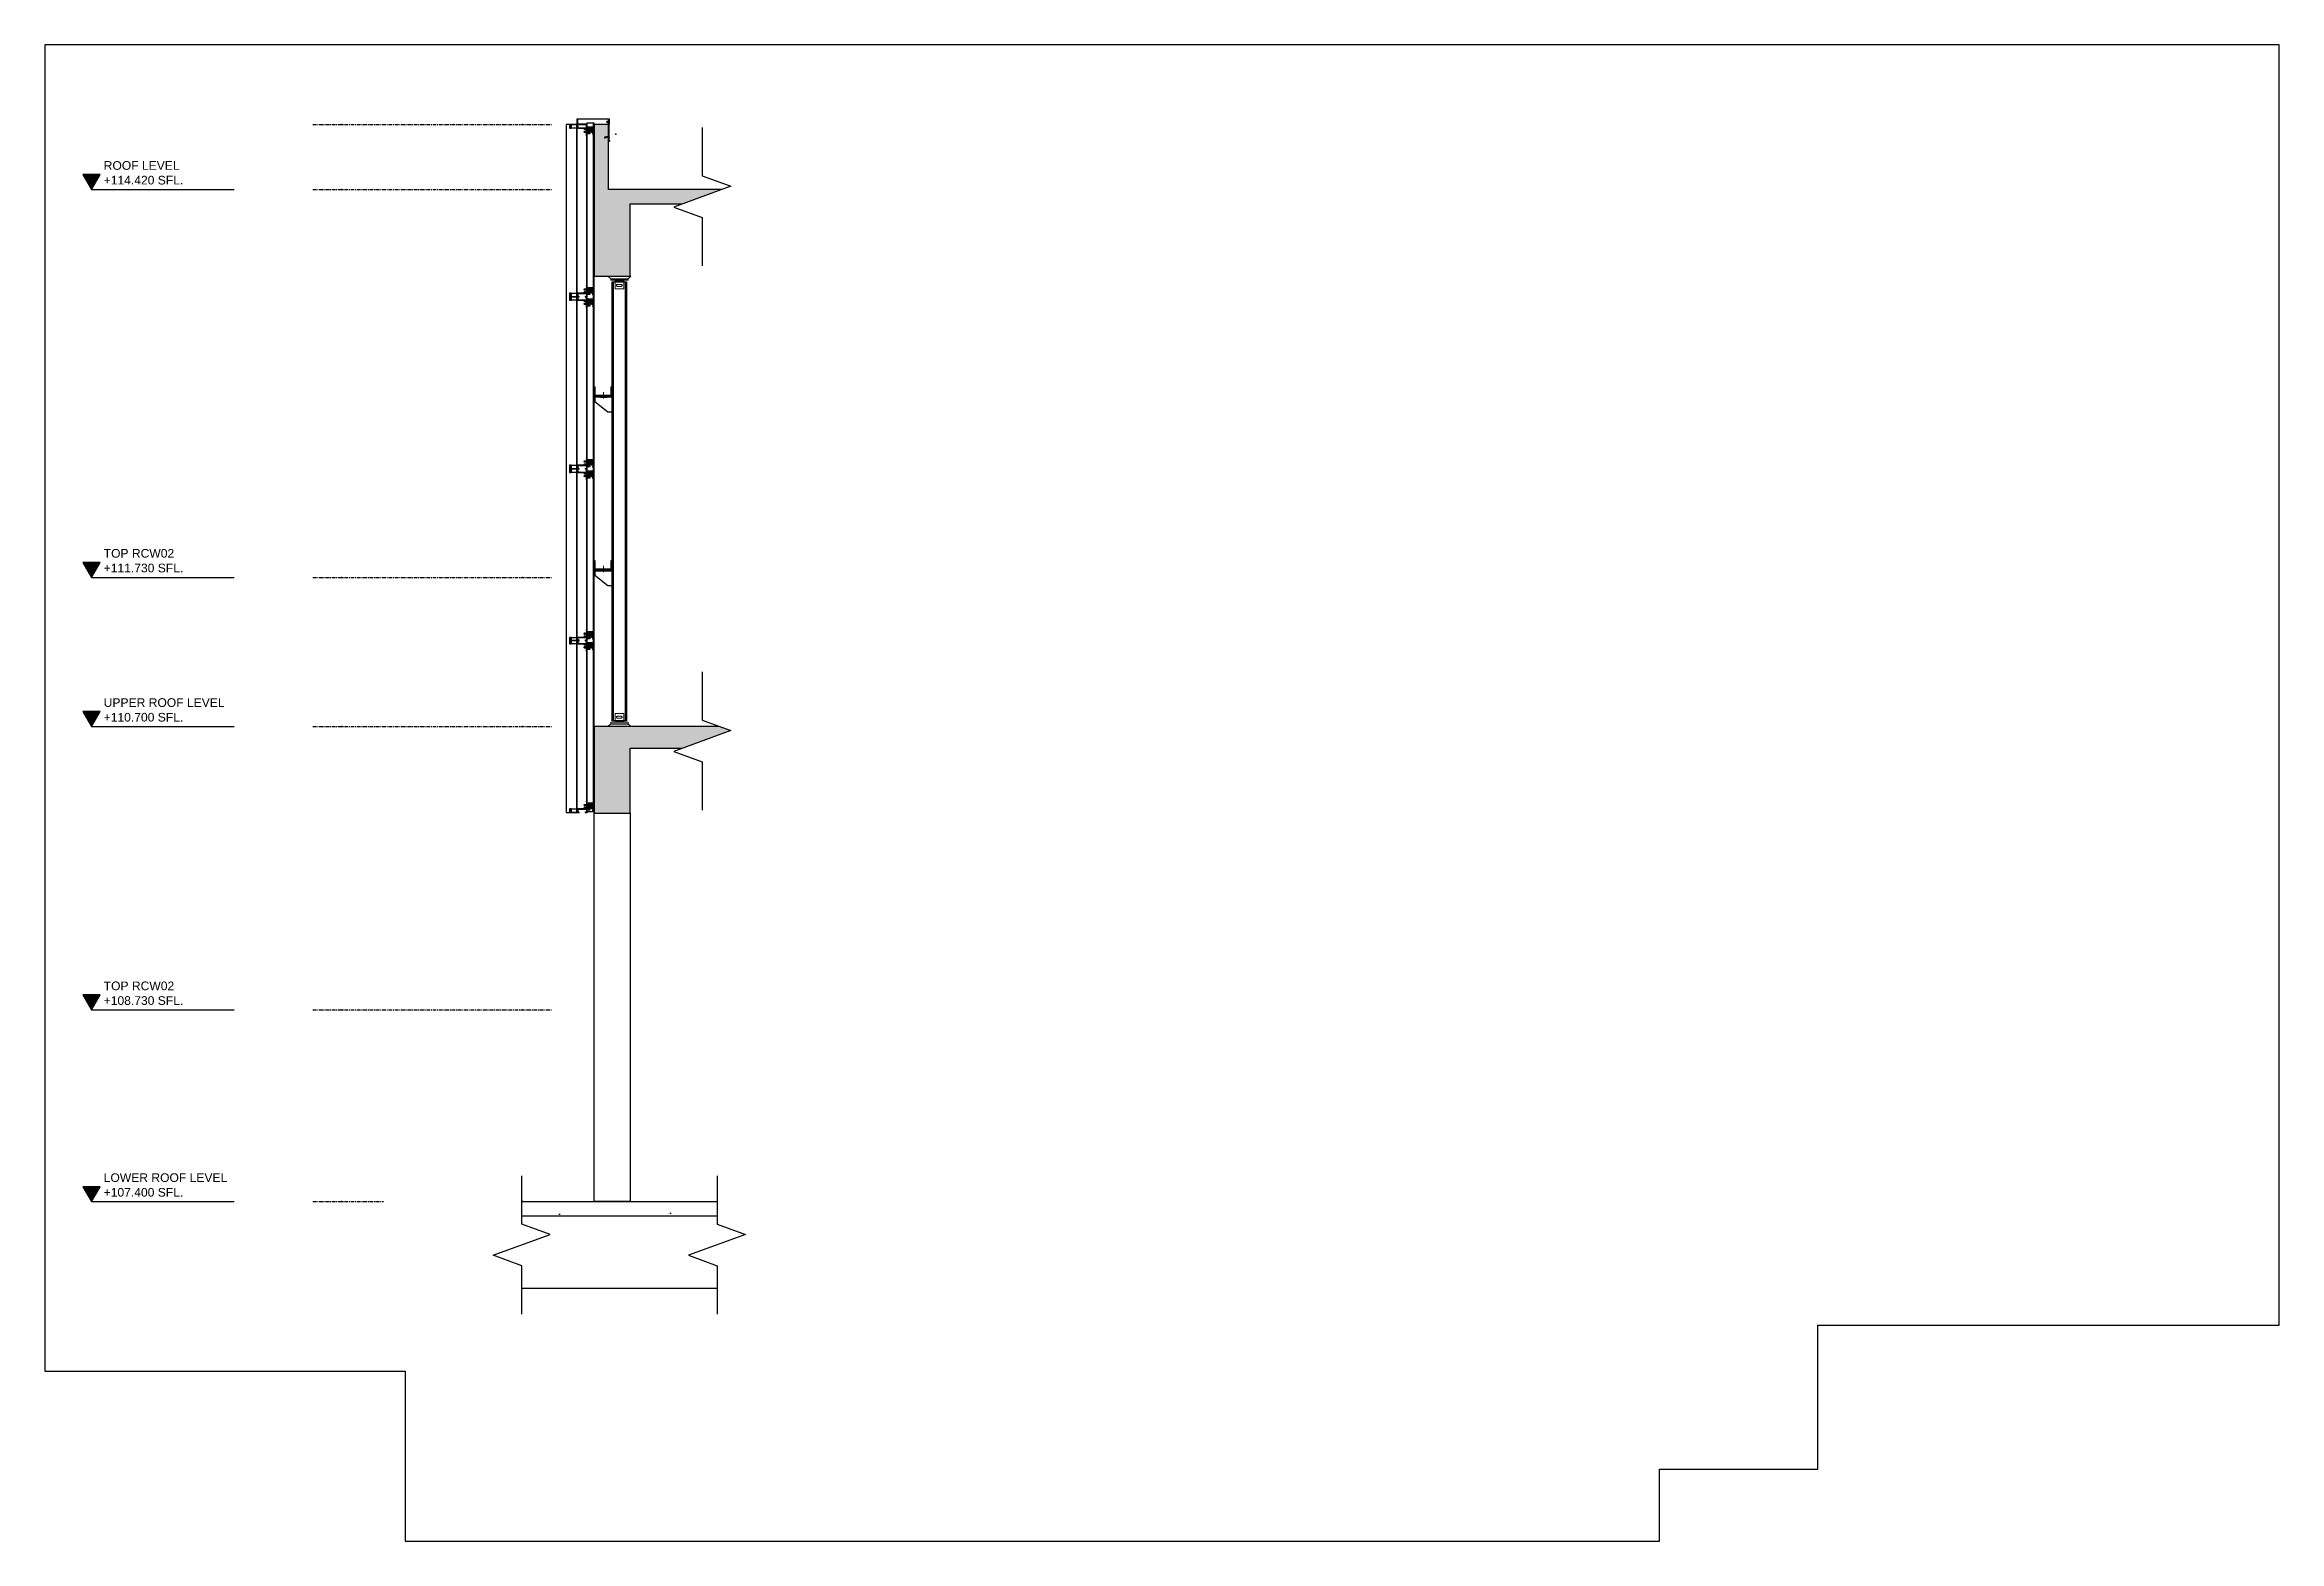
# Model space of a CAD drawing. Header units: millimetres. Extents: x 652937 to 1670132, y 1473552 to 2851037.
# Drawn here: x 1092645 to 1108145, y 1517115 to 1527495 of the extents above; entities that cross this region are included whole.
import ezdxf

# ---------------------------------------------------------------- set-up
doc = ezdxf.new("R2010")
doc.units = ezdxf.units.MM
doc.set_wipeout_variables(frame=1)
for name, pattern in [('CENTER', [50.8, 31.75, -6.35, 6.35, -6.35]), ('TA_GL_005.00000', [13.75, 5, -1.25, 1.25, -1.25, 5]), ('TA_HL_001.00000', [6.5, 3.55, -2.95]), ('XKITLINE00', [0])]:
    doc.linetypes.add(name, pattern=pattern)
for name, color, linetype in [('000 - 0_SYM_DWG_BREAKER_MAIN_COLOR_1', 7, 'Continuous'), ('000 - 0_SYM_DWG_BREAKER_WIPEOUT_', 7, 'Continuous'), ('000 - 0_SYM_DWG_GRIDLINE_MAIN_COLOR_251', 7, 'Continuous'), ('000 - 0_SYM_DWG_LEVEL_MAIN_COLOR_2', 7, 'Continuous'), ('000 - 0_SYM_DWG_LEVEL_TEXT', 7, 'Continuous'), ('000 - CONCRETE_COL_CUT_COLOR_1', 7, 'Continuous'), ('000 - CONCRETE_COL_CUT_COLOR_5', 7, 'Continuous'), ('000 - CONCRETE_COL_HATCH_', 7, 'Continuous'), ('000 - CONCRETE_COL_MAIN_COLOR_1', 7, 'Continuous'), ('000 - CONCRETE_COL_WIPEOUT_', 7, 'Continuous'), ('000 - EXISTING_COLUMN_MAIN_COLOR_1', 7, 'Continuous'), ('000 - EXISTING_CONCRETE_CUT_COLOR_5', 7, 'Continuous'), ('000 - EXISTING_CONCRETE_MAIN_COLOR_1', 7, 'Continuous'), ('000 - H A T C H', 7, 'Continuous'), ('000 - L I N E 0.1', 7, 'Continuous'), ('000 - STRUCTURE_STEEL_ACCESORIES_MAIN_COLOR_1', 7, 'Continuous'), ('000 - STRUCTURE_STEEL_FASTERN_MAIN_COLOR_2', 7, 'Continuous'), ('000 - STRUCTURE_STEEL_FRAMING_CUT_COLOR_4', 7, 'Continuous'), ('000 - STRUCTURE_STEEL_FRAMING_HATCH_', 7, 'Continuous'), ('000 - STRUCTURE_STEEL_FRAMING_MAIN_COLOR_1', 7, 'Continuous'), ('000 - STRUCTURE_STEEL_FRAMING_MAIN_COLOR_2', 7, 'Continuous'), ('000 - STRUCTURE_STEEL_FRAMING_SUB_COLOR_2', 7, 'Continuous'), ('000 - STRUCTURE_STEEL_FRAMING_WIPEOUT_', 7, 'Continuous'), ('010 - ASPG_ACCESSORIES_MAIN_COLOR_1', 7, 'Continuous'), ('010 - ASPG_ACCESSORIES_MAIN_COLOR_2', 7, 'Continuous'), ('010 - ASPG_ACCESSORIES_SUB_COLOR_2', 7, 'Continuous'), ('010 - ASPG_ACCESSORIES_SUB_COLOR_3', 7, 'Continuous'), ('010 - ASPG_ACCESSORIES_SYMBOL_', 7, 'Continuous'), ('010 - ASPG_ACCESSORIES_WIPEOUT_', 7, 'Continuous'), ('010 - ASPG_EXTR_MAIN_COLOR_2', 7, 'Continuous'), ('010 - ASPG_EXTR_WIPEOUT_', 7, 'Continuous'), ('010 - ASPG_FASTERN_MAIN_COLOR_1', 7, 'Continuous'), ('010 - ASPG_FASTERN_SUB_COLOR_2', 7, 'Continuous'), ('010 - ASPG_FASTERN_WIPEOUT_', 7, 'Continuous'), ('010 - ASPG_FLASHING_CUT_COLOR_3', 7, 'Continuous'), ('010 - ASPG_FLASHING_CUT_COLOR_4', 7, 'Continuous'), ('010 - ASPG_FLASHING_CUT_COLOR_5', 7, 'Continuous'), ('010 - ASPG_FLASHING_HATCH_', 7, 'Continuous'), ('010 - ASPG_FRAMING_CUT_COLOR_4', 7, 'Continuous'), ('010 - ASPG_FRAMING_HATCH_', 7, 'Continuous'), ('010 - ASPG_FRAMING_SUB_COLOR_2', 7, 'Continuous'), ('010 - ASPG_FRAMING_WIPEOUT_', 7, 'Continuous'), ('Center Line', 7, 'CENTER'), ('HATCH', 7, 'Continuous')]:
    doc.layers.add(name, color=color, linetype=linetype)
for name, color, linetype, plot in [('000 - H I D D E N', 7, 'Continuous', False), ('000 - STRUCTURE_STEEL_FRAMING_DEF_SUB', 7, 'Continuous', False), ('010 - ASPG_ACCESSORIES_DEF_SUB', 7, 'Continuous', False)]:
    doc.layers.add(name, color=color, linetype=linetype, plot=plot)
doc.layers.add('Part', color=7, linetype='Continuous', lineweight=0)
doc.layers.add('SCREW', color=7, linetype='Continuous', lineweight=5)
doc.styles.add('Arial_1', font='arial.ttf', dxfattribs={"height": 125})
doc.styles.add('Cetury Gothic', font='swissl.ttf')
doc.styles.add('TA', font='', dxfattribs={"height": 4.5})
doc.styles.get('TA').set_extended_font_data('Cordia New')
pattern_1 = [(45, (2715.48714, 3084.9077), (-0.265165043, 0.265165043), []), (45, (2715.6639, 3084.9077), (-0.265165043, 0.265165043), [])]

# ---------------------------------------------------------------- blocks, each defined once
blk = doc.blocks.new('A$Cd3d16f7f')
at = {"color": 7}
blk.add_lwpolyline([(0, -460), (125, -460), (125, -519), (560, -519), (560, -494), (615, -494), (615, -444), (775, -444), (775, 0), (0, 0), (0, -460)], close=True, dxfattribs=at)
blk = doc.blocks.new('*U9113')
at = {"layer": '000 - 0_SYM_DWG_LEVEL_MAIN_COLOR_2'}
blk.add_hatch(color=7, dxfattribs=at).paths.add_polyline_path([(-146.51, 5.18), (-149.5, 0), (-152.49, 5.18)])
at = {"color": 7}
blk.add_point((0, 0), dxfattribs=at)
at = {"layer": '000 - 0_SYM_DWG_GRIDLINE_MAIN_COLOR_251', "color": 7}
blk.add_lwpolyline([(-149.5, 0), (-109, 0), (-104.5, 0), (-100, 0)], dxfattribs=at)
at = {"layer": '000 - 0_SYM_DWG_LEVEL_MAIN_COLOR_2', "color": 7, "lineweight": 25}
for p, q in [((-146.51, 5.18), (-152.49, 5.18)), ((-152.49, 5.18), (-149.5, 0)), ((-149.5, 0), (-146.51, 5.18))]:
    blk.add_line(p, q, dxfattribs=at)
at = {"layer": '000 - 0_SYM_DWG_LEVEL_TEXT', "color": 7, "style": 'Arial_1'}
for tag, p in [('LV_NAME_2', (-145.29, 6.83)), ('LV_NAME_1', (-145.28, 11.92)), ('LV_NAME_3', (-145.3, 1.74))]:
    blk.add_attdef(tag, p, '', height=3, dxfattribs=at)
blk = doc.blocks.new('*U8156')
at = {"layer": '000 - 0_SYM_DWG_LEVEL_MAIN_COLOR_2'}
blk.add_hatch(color=7, dxfattribs=at).paths.add_polyline_path([(-146.51, 5.18), (-149.5, 0), (-152.49, 5.18)])
at = {"color": 7}
blk.add_point((0, 0), dxfattribs=at)
at = {"layer": '000 - 0_SYM_DWG_GRIDLINE_MAIN_COLOR_251', "color": 7}
blk.add_lwpolyline([(-149.5, 0), (-109, 0), (-104.5, 0), (-100, 0)], dxfattribs=at)
at = {"layer": '000 - 0_SYM_DWG_LEVEL_MAIN_COLOR_2', "color": 7, "lineweight": 25}
for p, q in [((-146.51, 5.18), (-152.49, 5.18)), ((-152.49, 5.18), (-149.5, 0)), ((-149.5, 0), (-146.51, 5.18))]:
    blk.add_line(p, q, dxfattribs=at)
at = {"layer": '000 - 0_SYM_DWG_LEVEL_TEXT', "color": 7, "style": 'Arial_1'}
for tag, p in [('LV_NAME_2', (-145.29, 6.83)), ('LV_NAME_1', (-145.28, 11.92)), ('LV_NAME_3', (-145.3, 1.74))]:
    blk.add_attdef(tag, p, '', height=3, dxfattribs=at)
blk = doc.blocks.new('*U9114')
at = {"layer": '000 - 0_SYM_DWG_LEVEL_MAIN_COLOR_2'}
blk.add_hatch(color=7, dxfattribs=at).paths.add_polyline_path([(-146.51, 5.18), (-149.5, 0), (-152.49, 5.18)])
at = {"color": 7}
blk.add_point((0, 0), dxfattribs=at)
at = {"layer": '000 - 0_SYM_DWG_GRIDLINE_MAIN_COLOR_251', "color": 7}
blk.add_lwpolyline([(-149.5, 0), (-109, 0), (-104.5, 0), (-100, 0)], dxfattribs=at)
at = {"layer": '000 - 0_SYM_DWG_LEVEL_MAIN_COLOR_2', "color": 7, "lineweight": 25}
for p, q in [((-146.51, 5.18), (-152.49, 5.18)), ((-152.49, 5.18), (-149.5, 0)), ((-149.5, 0), (-146.51, 5.18))]:
    blk.add_line(p, q, dxfattribs=at)
at = {"layer": '000 - 0_SYM_DWG_LEVEL_TEXT', "color": 7, "style": 'Arial_1'}
for tag, p in [('LV_NAME_2', (-145.29, 6.83)), ('LV_NAME_1', (-145.28, 11.92)), ('LV_NAME_3', (-145.3, 1.74))]:
    blk.add_attdef(tag, p, '', height=3, dxfattribs=at)
blk = doc.blocks.new('*U9115')
at = {"layer": '000 - 0_SYM_DWG_LEVEL_MAIN_COLOR_2'}
blk.add_hatch(color=7, dxfattribs=at).paths.add_polyline_path([(-146.51, 5.18), (-149.5, 0), (-152.49, 5.18)])
at = {"color": 7}
blk.add_point((0, 0), dxfattribs=at)
at = {"layer": '000 - 0_SYM_DWG_GRIDLINE_MAIN_COLOR_251', "color": 7}
blk.add_lwpolyline([(-149.5, 0), (-109, 0), (-104.5, 0), (-100, 0)], dxfattribs=at)
at = {"layer": '000 - 0_SYM_DWG_LEVEL_MAIN_COLOR_2', "color": 7, "lineweight": 25}
for p, q in [((-146.51, 5.18), (-152.49, 5.18)), ((-152.49, 5.18), (-149.5, 0)), ((-149.5, 0), (-146.51, 5.18))]:
    blk.add_line(p, q, dxfattribs=at)
at = {"layer": '000 - 0_SYM_DWG_LEVEL_TEXT', "color": 7, "style": 'Arial_1'}
for tag, p in [('LV_NAME_2', (-145.29, 6.83)), ('LV_NAME_1', (-145.28, 11.92)), ('LV_NAME_3', (-145.3, 1.74))]:
    blk.add_attdef(tag, p, '', height=3, dxfattribs=at)
blk = doc.blocks.new('*U8157')
at = {"layer": '000 - 0_SYM_DWG_GRIDLINE_MAIN_COLOR_251', "color": 7, "linetype": 'ByBlock', "ltscale": 5}
blk.add_line((200, 0), (-1455, 0), dxfattribs=at)
at = {"layer": '000 - 0_SYM_DWG_GRIDLINE_MAIN_COLOR_251', "color": 7}
for p in [(-1255, 0), (0, 0)]:
    blk.add_point(p, dxfattribs=at)
at = {"color": 7, "style": 'TA', "flags": 1}
blk.add_attdef('LOCATION', (6, -6), '', height=4.5, rotation=270, dxfattribs=at)
blk = doc.blocks.new('*A7870')
at = {"layer": 'Part', "color": 7, "linetype": 'XKITLINE00', "lineweight": 0}
for p, q in [((560.731873, 232.946249), (560.571873, 232.946249)), ((560.571873, 232.946249), (560.571873, 231.646249)), ((560.731873, 231.766249), (560.731873, 232.946249)), ((563.071873, 232.946249), (562.911873, 232.946249)), ((562.911873, 232.946249), (562.911873, 231.766249)), ((563.071873, 231.646249), (563.071873, 232.946249)), ((560.571873, 231.646249), (563.071873, 231.646249)), ((562.911873, 231.766249), (560.731873, 231.766249))]:
    blk.add_line(p, q, dxfattribs=at)
blk = doc.blocks.new('*A7871')
at = {"layer": 'Part', "color": 7, "linetype": 'XKITLINE00', "lineweight": 0}
for p, q in [((560.671873, 231.526249), (560.671873, 231.646249)), ((563.071873, 231.526249), (560.671873, 231.526249)), ((563.071873, 231.646249), (563.071873, 231.526249))]:
    blk.add_line(p, q, dxfattribs=at)
blk = doc.blocks.new('*U7872')
at = {"color": 7}
blk.add_wipeout([(-120, 100), (-120, 106), (-125, 106), (-125, 171), (-117, 171), (-117, 112), (-8, 112), (-8, 171), (0, 171), (0, 106), (0, 100), (0, 0), (-30, 0), (-120, 70)], dxfattribs=at)
at = {"layer": '000 - STRUCTURE_STEEL_FRAMING_HATCH_'}
h = blk.add_hatch(dxfattribs=at)
h.set_pattern_fill('ANSI32', scale=0.5)
h.paths.add_polyline_path([(-125, 171), (-125, 106), (0, 106), (0, 171), (-8, 171), (-8, 112), (-117, 112), (-117, 171)])
h = blk.add_hatch(dxfattribs=at)
h.set_pattern_fill('ANSI32', style=0)
h.set_pattern_definition(pattern_1)
h.paths.add_polyline_path([(-38, 106), (-38, 100), (-82, 100), (-82, 106)], flags=17)
h = blk.add_hatch(dxfattribs=at)
h.set_pattern_fill('ANSI32', style=0)
h.set_pattern_definition(pattern_1)
h.paths.add_polyline_path([(-53, 112), (-53, 106), (-67, 106), (-67, 112)], flags=17)
at = {"layer": '000 - STRUCTURE_STEEL_FRAMING_CUT_COLOR_4', "color": 7}
blk.add_lwpolyline([(-125, 171), (-125, 106), (0, 106), (0, 171), (-8, 171), (-8, 112), (-117, 112), (-117, 171), (-125, 171)], dxfattribs=at)
at = {"layer": '000 - STRUCTURE_STEEL_FRAMING_DEF_SUB', "color": 7, "linetype": 'XKITLINE00', "lineweight": 0}
blk.add_line((-60, 92), (-60, 135), dxfattribs=at)
blk.add_line((-60, 92), (-60, 135), dxfattribs=at)
at = {"layer": '000 - STRUCTURE_STEEL_FRAMING_HATCH_', "color": 7, "linetype": 'XKITLINE00', "lineweight": 0}
for p, q in [((-82, 100), (-82, 106)), ((-82, 100), (-82, 106)), ((-67, 106), (-67, 112)), ((-67, 106), (-67, 112)), ((-53, 106), (-53, 112)), ((-53, 106), (-53, 112)), ((-38, 100), (-38, 106)), ((-38, 100), (-38, 106))]:
    blk.add_line(p, q, dxfattribs=at)
at = {"layer": '000 - STRUCTURE_STEEL_FRAMING_MAIN_COLOR_2', "color": 7}
blk.add_lwpolyline([(-120, 106), (0, 106), (0, 100), (-120, 100)], close=True, dxfattribs=at)
blk.add_lwpolyline([(-120, 100), (-120, 70), (-30, 0), (0, 0), (0, 100), (-120, 100)], dxfattribs=at)
at = {"color": 7, "lineweight": 0, "xscale": 50, "yscale": 50, "zscale": 50}
blk.add_blockref('*A7870', (-28154, -11476), dxfattribs=at)
at = {"layer": '000 - STRUCTURE_STEEL_FRAMING_MAIN_COLOR_2', "color": 7, "xscale": 50, "yscale": 50, "zscale": 50}
blk.add_blockref('*A7871', (-28154, -11476), dxfattribs=at)
blk = doc.blocks.new('*U9089')
at = {"color": 7}
blk.add_wipeout([(60, 20), (60, 30), (-60, 30), (-60, 20), (-80, 0), (80, 0)], dxfattribs=at)
for points in [[(-225, -590), (-175, -590), (-175, 4185), (-225, 4185)], [(60, 3105), (60, 3095), (-60, 3095), (-60, 3105), (-80, 3125), (80, 3125)]]:
    blk.add_wipeout(points, dxfattribs=at).dxf.layer = '000 - STRUCTURE_STEEL_FRAMING_WIPEOUT_'
blk.add_wipeout([(60, 3105), (60, 3095), (-60, 3095), (-60, 3105), (-80, 3125), (80, 3125)], dxfattribs=at)
at = {"layer": '000 - STRUCTURE_STEEL_FASTERN_MAIN_COLOR_2', "color": 7, "lineweight": 0}
blk.add_lwpolyline([(60, 3105), (60, 3095), (-60, 3095), (-60, 3105), (-80, 3125), (80, 3125)], close=True, dxfattribs=at)
at = {"color": 7}
blk.add_wipeout([(-50, 40), (50, 40), (50, 3085), (-50, 3085)], dxfattribs=at)
at = {"layer": '000 - STRUCTURE_STEEL_ACCESORIES_MAIN_COLOR_1', "color": 7, "lineweight": 0}
for p, q in [((-30, 3035), (-30, 3095)), ((30, 3090), (-30, 3090)), ((30, 3035), (-30, 3035)), ((30, 3095), (30, 3035)), ((30, 90), (-30, 90)), ((-30, 90), (-30, 30)), ((30, 35), (-30, 35)), ((30, 30), (30, 90))]:
    blk.add_line(p, q, dxfattribs=at)
for points in [[(-15, 3054), (-12, 3053), (13, 3053), (15, 3054), (17, 3055), (19, 3057), (20, 3060), (19, 3063), (17, 3065), (15, 3066), (13, 3067), (-12, 3067), (-15, 3066), (-17, 3065), (-19, 3063), (-19, 3060), (-19, 3057), (-17, 3055), (-15, 3054)], [(-15, 71), (-12, 72), (13, 72), (15, 71), (17, 70), (19, 68), (20, 65), (19, 62), (17, 60), (15, 59), (13, 58), (-12, 58), (-15, 59), (-17, 60), (-19, 62), (-19, 65), (-19, 68), (-17, 70), (-15, 71)]]:
    blk.add_lwpolyline(points, close=True, dxfattribs=at)
at = {"layer": '000 - STRUCTURE_STEEL_FASTERN_MAIN_COLOR_2', "color": 7}
for p, q in [((-60, 3105), (60, 3105)), ((-60, 20), (60, 20))]:
    blk.add_line(p, q, dxfattribs=at)
at = {"layer": '000 - STRUCTURE_STEEL_FASTERN_MAIN_COLOR_2', "color": 7, "lineweight": 0}
blk.add_lwpolyline([(60, 20), (60, 30), (-60, 30), (-60, 20), (-80, 0), (80, 0)], close=True, dxfattribs=at)
at = {"layer": '000 - STRUCTURE_STEEL_FRAMING_MAIN_COLOR_1', "color": 7}
for points in [[(-50, 3085), (-42, 3085), (-42, 40), (-50, 40)], [(42, 3085), (50, 3085), (50, 40), (42, 40)]]:
    blk.add_lwpolyline(points, close=True, dxfattribs=at)
at = {"layer": '000 - STRUCTURE_STEEL_FRAMING_SUB_COLOR_2', "color": 7}
blk.add_lwpolyline([(-42, 3085), (42, 3085), (42, 40), (-42, 40)], close=True, dxfattribs=at)
at = {"color": 7}
blk.add_blockref('*U7872', (-50, 979), dxfattribs=at)
blk.add_blockref('*U7872', (-50, 979), dxfattribs=at)
at = {"layer": '000 - STRUCTURE_STEEL_FRAMING_MAIN_COLOR_1', "color": 7}
for points in [[(-225, -590), (-180, -590), (-180, 4185), (-225, 4185)], [(-180, -590), (-175, -590), (-175, 4185), (-180, 4185)]]:
    blk.add_lwpolyline(points, close=True, dxfattribs=at)
at = {"color": 7}
blk.add_blockref('*U7872', (-50, 2184), dxfattribs=at)
blk.add_blockref('*U7872', (-50, 2184), dxfattribs=at)
blk = doc.blocks.new('*U8905')
at = {"layer": '000 - H A T C H'}
h = blk.add_hatch(dxfattribs=at)
h.set_pattern_fill('AR-CONC', scale=0.05)
h.paths.add_polyline_path([(100, 1050), (0, 1050), (0, 0), (250, 0), (250, 500), (1483, 500), (1492, 600), (100, 600)])
at = {"layer": '000 - CONCRETE_COL_WIPEOUT_', "color": 7}
blk.add_lwpolyline([(100, 1050), (100, 1050), (100, 1050), (100, 1050), (0, 1050), (0, 0), (250, 0), (250, 500), (1483, 500), (1492, 600), (100, 600), (100, 1050)], close=True, dxfattribs=at)
blk = doc.blocks.new('*U9104')
at = {"layer": '000 - CONCRETE_COL_HATCH_'}
h = blk.add_hatch(dxfattribs=at)
h.set_pattern_fill('AR-CONC', scale=0.04)
h.set_pattern_definition([(50, (44500, -851206.8257), (7.28738676, -0.63756342), [0.762, -8.382]), (355, (44500, -851206.826), (-1.40973686, 7.64227381), [0.6096, -6.70562337]), (100.4514447, (44500.607, -851206.879), (5.877649884, 7.004710076), [0.64760035, -7.123609784]), (46.1842, (44500, -851204.794), (10.84316164, -1.68169312), [1.143, -12.573]), (96.6355576, (44500.904, -851204.934), (9.49616536, 9.89704498), [0.97140093, -10.68542433]), (351.1841512, (44500, -851204.794), (9.49616536, 9.89704498), [0.91439868, -10.05838928]), (21, (44501.016, -851205.3017), (6.06457565, -4.090607927), [0.762, -8.382]), (326, (44501.016, -851205.302), (2.472081134, 7.367518645), [0.6096, -6.7056]), (71.451445, (44501.5214, -851205.6426), (8.53665677, 3.276910755), [0.64760035, -7.123597504]), (37.5, (44500, -851206.8257), (0.12354413, 3.382201555), [0, -6.62432, 0, -6.8072, 0, -6.731]), (7.5, (44500, -851206.8257), (2.6727865, 4.007222993), [0, -3.88112, 0, -6.47192, 0, -2.5654]), (327.5, (44497.7343, -851206.8257), (5.423623807, -0.22914976), [0, -2.54, 0, -7.9248, 0, -10.5156]), (317.5, (44496.7183, -851206.8257), (5.925167255, 1.017059641), [0, -3.302, 0, -5.26288, 0, -7.4676])])
h.paths.add_polyline_path([(0, 0), (0, -600), (250, -600), (250, -150), (1000, -150), (1000, 0)])
at = {"layer": '000 - CONCRETE_COL_CUT_COLOR_1', "color": 7, "lineweight": -2}
blk.add_lwpolyline([(0, 0), (0, -600), (250, -600), (250, -150), (1000, -150), (1000, 0), (1000, 0), (1000, 0), (1000, 0), (1000, 0), (1000, 0), (1000, 0), (1000, 0), (1000, 0), (1000, 0), (1000, 0), (1000, 0), (1000, 0), (1000, 0), (1000, 0), (1000, 0), (1000, 0), (1000, 0), (1000, 0), (1000, 0), (1000, 0), (1000, 0), (1000, 0), (1000, 0), (1000, 0), (1000, 0), (1000, 0), (1000, 0), (1000, 0), (1000, 0), (1000, 0), (1000, 0), (1000, 0), (1000, 0), (1000, 0), (1000, 0), (1000, 0), (1000, 0), (1000, 0), (1000, 0), (1000, 0), (1000, 0), (1000, 0)], close=True, dxfattribs=at)
blk = doc.blocks.new('W-1-PP18-ST_ENT3_REV02_20260618-212956_SEC_E1_ST')
at = {"layer": '000 - CONCRETE_COL_HATCH_'}
h = blk.add_hatch(dxfattribs=at)
h.set_pattern_fill('AR-CONC', scale=0.1)
h.set_pattern_definition([(50, (52477977.65, 69191450.6), (910.923345, -79.695428), [95.25, -1047.75]), (355, (52477977.65, 69191450.6), (-176.217107, 955.284226), [76.2, -838.202921]), (100.4514447, (52478053.6, 69191443.96), (734.7062355, 875.58876), [80.950044, -890.451223]), (46.1842, (52477977.7, 69191704.6), (1355.395204, -210.21164), [142.875, -1571.625]), (96.6355576, (52478090.6, 69191687.1), (1187.02067, 1237.130623), [121.425116, -1335.67804]), (351.1841512, (52477977.7, 69191704.6), (1187.02067, 1237.130623), [114.299835, -1257.29866]), (21, (52478104.65, 69191641.1), (758.0719563, -511.325991), [95.25, -1047.75]), (326, (52478104.65, 69191641.1), (309.010142, 920.939831), [76.2, -838.2]), (71.451445, (52478167.8, 69191598.5), (1067.082096, 409.613844), [80.950044, -890.449688]), (37.5, (52477977.65, 69191450.6), (15.4430163, 422.7751944), [0, -828.04, 0, -850.9, 0, -841.375]), (7.5, (52477977.65, 69191450.6), (334.0983126, 500.902874), [0, -485.14, 0, -808.99, 0, -320.675]), (327.5, (52477694.44, 69191450.6), (677.9529758, -28.64372), [0, -317.5, 0, -990.6, 0, -1314.45]), (317.5, (52477567.44, 69191450.6), (740.645907, 127.132455), [0, -412.75, 0, -657.86, 0, -933.45])])
h.paths.add_polyline_path([(7349, 107400), (9055, 107400), (9055, 107300), (7349, 107300)])
at = {"layer": '000 - EXISTING_CONCRETE_CUT_COLOR_5', "color": 7}
blk.add_lwpolyline([(7349, 107400), (9055, 107400), (9055, 107300), (7349, 107300)], close=True, dxfattribs=at)
at = {"layer": '000 - EXISTING_CONCRETE_MAIN_COLOR_1', "color": 7}
blk.add_line((7349, 106800), (9055, 106800), dxfattribs=at)
at = {"layer": '000 - CONCRETE_COL_CUT_COLOR_5', "color": 7}
blk.add_blockref('*U9104', (8203, 110695), dxfattribs=at)
at = {"layer": '000 - CONCRETE_COL_MAIN_COLOR_1', "color": 7}
blk.add_blockref('*U8905', (8203, 113820), dxfattribs=at)
blk = doc.blocks.new('*U8903')
at = {"color": 7}
blk.add_wipeout([(47.83, 24), (0, 24), (0, 7.2), (9.89, 3.6), (-9.89, -3.6), (0, -7.2), (0, -24), (47.83, -24)], dxfattribs=at).dxf.layer = '000 - 0_SYM_DWG_BREAKER_WIPEOUT_'
at = {"layer": '000 - 0_SYM_DWG_BREAKER_MAIN_COLOR_1', "color": 7, "linetype": 'ByBlock', "lineweight": -2}
for p, q in [((0, 24), (0, 7.2)), ((9.89, 3.6), (-9.89, -3.6)), ((0, 7.2), (9.89, 3.6)), ((-9.89, -3.6), (0, -7.2)), ((0, -7.2), (0, -24))]:
    blk.add_line(p, q, dxfattribs=at)
blk = doc.blocks.new('000_ASPG_TYP_FILES_20260218-010703_FRAME_EXTR_HONLIZONTAL')
at = {"layer": '010 - ASPG_FRAMING_HATCH_'}
h = blk.add_hatch(dxfattribs=at)
h.set_pattern_fill('ANSI32', scale=0.1)
edge = h.paths.add_edge_path()
edge.add_line((75, 2), (25, 2))
edge.add_line((25, 2), (25, 67))
edge.add_arc((25, 67), 0.3, 0, 90)
edge.add_line((25, 67), (0, 67))
edge.add_arc((0, 67), 0.3, 90, 180)
edge.add_line((0, 67), (0, 58))
edge.add_arc((0, 58), 0.3, 180, 270)
edge.add_line((0, 57), (2, 57))
edge.add_arc((2, 58), 0.3, 270, 360)
edge.add_line((2, 58), (2, 65))
edge.add_arc((2, 65), 0.3, 90, 180, ccw=False)
edge.add_line((2, 65), (23, 65))
edge.add_arc((23, 65), 0.3, 0, 90, ccw=False)
edge.add_line((23, 65), (23, 49))
edge.add_line((23, 49), (24, 48))
edge.add_line((24, 48), (23, 48))
edge.add_line((23, 48), (23, 22))
edge.add_line((23, 22), (24, 22))
edge.add_line((24, 22), (23, 21))
edge.add_line((23, 21), (23, 2))
edge.add_arc((23, 2), 0.3, -90, 0, ccw=False)
edge.add_line((23, 2), (2, 2))
edge.add_arc((2, 2), 0.3, 180, 270, ccw=False)
edge.add_line((2, 2), (2, 10))
edge.add_arc((2, 10), 0.3, 0, 90)
edge.add_line((2, 10), (0, 10))
edge.add_arc((0, 10), 0.3, 90, 180)
edge.add_line((0, 10), (0, 0))
edge.add_arc((0, 0), 0.3, 180, 270)
edge.add_line((0, 0), (75, 0))
at = {"layer": '010 - ASPG_ACCESSORIES_DEF_SUB', "color": 7}
for p in [(0, 67), (0, 57), (0, 10), (0, 10), (0, 0), (25, 67), (25, 67), (75, 2), (75, 0)]:
    blk.add_point(p, dxfattribs=at)
at = {"layer": '010 - ASPG_FRAMING_CUT_COLOR_4', "color": 7}
blk.add_line((75, 0), (75, 2), dxfattribs=at)
blk.add_lwpolyline([(75, 2), (25, 2), (25, 67, 0.414214), (25, 67), (0, 67, 0.414214), (0, 67), (0, 58, 0.414214), (0, 57), (2, 57, 0.414214), (2, 58), (2, 65, -0.414214), (2, 65), (23, 65, -0.414214), (23, 65), (23, 49), (24, 48), (23, 48), (23, 22), (24, 22), (23, 21), (23, 2, -0.414214), (23, 2), (2, 2, -0.414214), (2, 2), (2, 10, 0.414214), (2, 10), (0, 10, 0.414214), (0, 10), (0, 0, 0.414214), (0, 0), (75, 0)], format="xyb", dxfattribs=at)
for centre, start, end in [((0, 58), 180, 270), ((0, 10), 90, 180), ((0, 0), 180, 270), ((2, 65), 90, 180), ((2, 58), 270, 0), ((2, 10), 0, 90), ((2, 2), 180, 270), ((23, 2), 270, 0), ((75, 2), 0, 90), ((75, 0), 270, 0)]:
    blk.add_arc(centre, 0.3, start, end, dxfattribs=at)
blk = doc.blocks.new('PZG35-9D5')
at = {"layer": 'Center Line', "color": 7}
blk.add_line((0, 4), (0, -11), dxfattribs=at)
at = {"layer": 'SCREW', "color": 7}
for p, q in [((-1, 0), (-1, -1)), ((1, 0), (1, -1)), ((-2, -1), (-1, -2)), ((-2, -1), (-1, -1)), ((-2, -1), (2, -1)), ((-2, -3), (2, -2)), ((-2, -3), (-1, -2)), ((-2, -3), (-1, -3)), ((-2, -4), (-1, -4)), ((-2, -4), (-1, -4)), ((-2, -4), (-1, -4)), ((-1, -1), (1, -1)), ((-1, -2), (1, -1)), ((-1, -2), (-1, -2)), ((-1, -2), (1, -2)), ((-1, -3), (-1, -4)), ((-1, -3), (1, -3)), ((-1, -4), (-1, -8)), ((-1, -4), (-1, -4)), ((-1, -4), (-1, -4)), ((0, -10), (-1, -8)), ((0, -10), (1, -8)), ((1, -1), (1, -2)), ((2, -1), (1, -1)), ((2, -1), (1, -1)), ((2, -2), (1, -2)), ((2, -2), (1, -3)), ((1, -3), (1, -3)), ((1, -3), (1, -3)), ((2, -4), (1, -3)), ((1, -4), (1, -4)), ((1, -4), (2, -4)), ((1, -4), (1, -4)), ((1, -5), (1, -4)), ((2, -5), (1, -4)), ((2, -4), (1, -4)), ((1, -5), (1, -8)), ((1, -5), (2, -5)), ((1, -5), (1, -5)), ((2, -5), (1, -5))]:
    blk.add_line(p, q, dxfattribs=at)
blk.add_lwpolyline([(0, -10), (1, -5), (1, -4, 0.417657), (0, -3, 0.108102), (-1, -4), (-1, -5)], format="xyb", dxfattribs=at)
blk = doc.blocks.new('*U9352')
at = {"layer": 'SCREW', "color": 7}
blk.add_lwpolyline([(3, 2, 0.09906), (1, 3), (1, 2), (-1, 2), (-1, 3, 0.09906), (-3, 2, 0.266588), (-4, 1), (-4, 0, 0.414214), (-3, 0), (3, 0, 0.414214), (3, 0), (3, 1, 0.266588)], format="xyb", close=True, dxfattribs=at)
blk.add_blockref('PZG35-9D5', (0, 0), dxfattribs=at)
blk = doc.blocks.new('000_ASPG_TYP_FILES_BK_FOR_ASPG_LOUVERS_SIDE_VIEW')
at = {"color": 7}
blk.add_point((0, 0), dxfattribs=at)
at = {"layer": '010 - ASPG_ACCESSORIES_MAIN_COLOR_1', "color": 7}
blk.add_line((3, -13), (3, 12), dxfattribs=at)
for points in [[(43, -13), (1, -13), (1, 12), (43, 12)], [(53, 12), (43, 12), (43, -13), (53, -13)]]:
    blk.add_lwpolyline(points, close=True, dxfattribs=at)
at = {"layer": '010 - ASPG_ACCESSORIES_SUB_COLOR_3', "color": 7}
for p, q in [((43, -13), (43, 12)), ((44, -13), (44, 12)), ((44, -13), (44, 12)), ((45, -13), (45, 12)), ((46, -13), (46, 12)), ((47, -13), (47, 12)), ((48, -13), (48, 12)), ((49, -13), (49, 12)), ((51, -13), (51, 12)), ((51, -13), (51, 12)), ((52, -13), (52, 12)), ((52, -13), (52, 12))]:
    blk.add_line(p, q, dxfattribs=at)
at = {"layer": 'SCREW', "color": 7, "rotation": 270}
blk.add_blockref('*U9352', (3, 0), dxfattribs=at)
blk = doc.blocks.new('A$C57452C2B')
at = {"layer": '010 - ASPG_FASTERN_MAIN_COLOR_1', "color": 7}
for p, q in [((0.003, 0.001), (0.003, 0.004)), ((0.007, 0.031), (0.004, 0.021)), ((0.01, 0), (0.004, 0)), ((0.005, 0.001), (0.005, 0.004)), ((0.009, 0.001), (0.009, 0.004)), ((0.011, 0.001), (0.011, 0.004))]:
    blk.add_line(p, q, dxfattribs=at)
for points in [[(0.014, 0.005), (0.014, 0.006), (0, 0.006), (0, 0.005), (0.003, 0.004), (0.011, 0.004)], [(0.004, 0.021), (0.004, 0.028), (0.007, 0.031), (0.009, 0.028), (0.009, 0.021)]]:
    blk.add_lwpolyline(points, close=True, dxfattribs=at)
for centre, radius, start, end in [((0.004, 0.001), 0.00125, 216.8699, 323.1301), ((0.007, 0.004), 0.00425, 241.9275, 298.0725), ((0.01, 0.001), 0.00125, 216.8699, 323.1301)]:
    blk.add_arc(centre, radius, start, end, dxfattribs=at)
at = {"layer": '010 - ASPG_FASTERN_SUB_COLOR_2', "color": 7}
for p in [(0.009, 0.021), (0.004, 0.021)]:
    blk.add_line(p, (0.004, 0.02), dxfattribs=at)
for points in [[(0.004, 0.017, 0.666667), (0.004, 0.018), (0.009, 0.02, 0.666667), (0.009, 0.018)], [(0.004, 0.015, 0.666667), (0.004, 0.017), (0.009, 0.018, 0.666667), (0.009, 0.017)], [(0.004, 0.014, 0.666667), (0.004, 0.015), (0.009, 0.017, 0.666667), (0.009, 0.015)], [(0.004, 0.012, 0.666667), (0.004, 0.014), (0.009, 0.015, 0.666667), (0.009, 0.014)], [(0.004, 0.011, 0.666667), (0.004, 0.012), (0.009, 0.014, 0.666667), (0.009, 0.012)], [(0.004, 0.009, 0.666667), (0.004, 0.011), (0.009, 0.012, 0.666667), (0.009, 0.011)], [(0.004, 0.008, 0.666667), (0.004, 0.009), (0.009, 0.011, 0.666667), (0.009, 0.009)], [(0.004, 0.006, 0.666667), (0.004, 0.008), (0.009, 0.009, 0.666667), (0.009, 0.008)], [(0.005, 0.006, 0.091189), (0.004, 0.006), (0.009, 0.008, 0.666667), (0.009, 0.006)]]:
    blk.add_lwpolyline(points, format="xyb", dxfattribs=at)
for centre, start, end in [((0.004, 0.019), 292.6199, 67.3801), ((0.01, 0.02), 112.6199, 247.3801)]:
    blk.add_arc(centre, 0.000812, start, end, dxfattribs=at)
blk = doc.blocks.new('A$C6d2a724f')
at = {"color": 7}
blk.add_wipeout([(-4, 6), (4, 6), (7, 0), (4, -6), (-4, -6), (-7, 0)], dxfattribs=at).dxf.layer = '010 - ASPG_FASTERN_MAIN_COLOR_1'
at = {"layer": '010 - ASPG_FASTERN_MAIN_COLOR_1', "color": 7}
blk.add_lwpolyline([(-4, 6), (4, 6), (7, 0), (4, -6), (-4, -6), (-7, 0)], close=True, dxfattribs=at)
at = {"layer": '010 - ASPG_FASTERN_SUB_COLOR_2', "color": 7}
for radius in [6.33, 3.96]:
    blk.add_circle((0, 0), radius, dxfattribs=at)
blk = doc.blocks.new('A$Cb3d6a647')
at = {"color": 7}
blk.add_wipeout([(0, -50), (0, -50), (0, 0), (40, 0), (40, -40), (34, -40), (29, -35), (29, -25), (27, -22), (24, -20), (21, -22), (20, -25), (20, -50)], dxfattribs=at).dxf.layer = '010 - ASPG_FASTERN_WIPEOUT_'
at = {"layer": 'HATCH'}
h = blk.add_hatch(dxfattribs=at)
h.set_pattern_fill('DOTS', scale=0.5)
h.paths.add_polyline_path([(3, 0), (3, -8), (4, -8), (5, -11), (8, -11, -0.236068), (9, -12), (9, -19), (5, -19), (4, -22), (3, -22), (3, -28), (4, -28), (5, -31), (8, -31, -0.236068), (9, -32), (9, -39), (5, -39), (4, -42), (3, -42), (3, -50), (20, -50), (20, -25, -1), (29, -25), (29, -35), (34, -40), (40, -40), (40, 0)])
at = {"color": 7}
blk.add_point((40, -50), dxfattribs=at)
at = {"layer": '010 - ASPG_ACCESSORIES_MAIN_COLOR_1', "color": 7}
blk.add_lwpolyline([(0, 0), (3, 0), (3, -50), (0, -50)], close=True, dxfattribs=at)
at = {"layer": '010 - ASPG_ACCESSORIES_MAIN_COLOR_2', "color": 7}
blk.add_lwpolyline([(0, 0), (40, 0), (40, -40), (34, -40), (29, -35), (29, -25, 1), (20, -25), (20, -50), (0, -50)], format="xyb", close=True, dxfattribs=at)
at = {"color": 7, "extrusion": (0, 0, -1), "xscale": 1000, "yscale": 1000, "zscale": -1000, "rotation": 270}
for p in [(-9, -8), (-9, -28)]:
    blk.add_blockref('A$C57452C2B', p, dxfattribs=at)
at = {"color": 7}
blk.add_blockref('A$C6d2a724f', (24, -25), dxfattribs=at)
blk = doc.blocks.new('*U8904')
at = {"color": 7}
blk.add_wipeout([(1169, 2), (25, 2), (25, 67), (1169, 67)], dxfattribs=at).dxf.layer = '010 - ASPG_FRAMING_WIPEOUT_'
blk.add_blockref('000_ASPG_TYP_FILES_20260218-010703_FRAME_EXTR_HONLIZONTAL', (0, 0), dxfattribs=at)
at = {"color": 7, "xscale": -1}
blk.add_blockref('000_ASPG_TYP_FILES_20260218-010703_FRAME_EXTR_HONLIZONTAL', (1194, 0), dxfattribs=at)
at = {"color": 7}
blk.add_wipeout([(4770, 68), (4770, 145), (0, 145), (0, 68)], dxfattribs=at).dxf.layer = '010 - ASPG_EXTR_WIPEOUT_'
blk.add_point((25, 67), dxfattribs=at)
at = {"layer": '010 - ASPG_EXTR_MAIN_COLOR_2', "color": 7}
blk.add_lwpolyline([(4770, 70), (4770, 145), (0, 145), (0, 70)], close=True, dxfattribs=at)
at = {"layer": '010 - ASPG_FRAMING_SUB_COLOR_2', "color": 7}
blk.add_lwpolyline([(1169, 2), (25, 2), (25, 67), (1169, 67)], close=True, dxfattribs=at)
at = {"color": 7, "rotation": 90}
for p in [(12, 67), (1181, 67)]:
    blk.add_blockref('000_ASPG_TYP_FILES_BK_FOR_ASPG_LOUVERS_SIDE_VIEW', p, dxfattribs=at)
at = {"color": 7, "rotation": 270}
for p in [(65, 0), (1179, 0)]:
    blk.add_blockref('A$Cb3d6a647', p, dxfattribs=at)
blk = doc.blocks.new('A$C09BF45C0')
at = {"layer": '000 - L I N E 0.1', "color": 7}
for p, q in [((0, 0.019), (0, 0.02)), ((0.009, 0.02), (0, 0.02)), ((0.009, 0.019), (0, 0.019)), ((0.002, 0.019), (0.002, 0.017)), ((0.002, 0.016), (0.007, 0.018)), ((0.002, 0.017), (0.002, 0.017)), ((0.002, 0.014), (0.007, 0.016)), ((0.002, 0.015), (0.002, 0.016)), ((0.002, 0.012), (0.007, 0.014)), ((0.002, 0.013), (0.002, 0.014)), ((0.002, 0.01), (0.007, 0.012)), ((0.002, 0.011), (0.002, 0.012)), ((0.002, 0.009), (0.002, 0.01)), ((0.002, 0.008), (0.004, 0.009)), ((0.002, 0.007), (0.002, 0.008)), ((0.002, 0.006), (0.003, 0.007)), ((0.002, 0.005), (0.002, 0.006)), ((0.002, 0.004), (0.003, 0.005)), ((0.002, 0.002), (0.002, 0.004)), ((0.002, 0.002), (0.004, 0)), ((0.004, 0.021), (0.004, 0.02)), ((0.004, 0.02), (0.005, 0.02)), ((0.004, 0), (0.006, 0.008)), ((0.004, 0), (0.006, 0.002)), ((0.005, 0.02), (0.005, 0.021)), ((0.006, 0.016), (0.006, 0.017)), ((0.006, 0.014), (0.006, 0.015)), ((0.006, 0.012), (0.006, 0.013)), ((0.006, 0.01), (0.006, 0.011)), ((0.006, 0.009), (0.007, 0.01)), ((0.006, 0.008), (0.006, 0.009)), ((0.006, 0.008), (0.006, 0.001)), ((0.006, 0.007), (0.007, 0.008)), ((0.006, 0.002), (0.006, 0.007)), ((0.006, 0.006), (0.006, 0.007)), ((0.006, 0.004), (0.006, 0.005)), ((0.007, 0.018), (0.007, 0.019)), ((0.009, 0.019), (0.009, 0.02))]:
    blk.add_line(p, q, dxfattribs=at)
for points in [[(0.002, 0.017), (0.006, 0.018, 0.222712), (0.007, 0.018, -0.168799), (0.006, 0.017), (0.002, 0.016, -0.16927), (0.002, 0.016, 0.183704)], [(0.002, 0.015), (0.006, 0.016, 0.222712), (0.007, 0.016, -0.168799), (0.006, 0.015), (0.002, 0.014, -0.16927), (0.002, 0.014, 0.183704)], [(0.002, 0.013), (0.006, 0.014, 0.222712), (0.007, 0.014, -0.168799), (0.006, 0.013), (0.002, 0.012, -0.16927), (0.002, 0.012, 0.183704)], [(0.002, 0.011), (0.006, 0.012, 0.222712), (0.007, 0.012, -0.168799), (0.006, 0.011), (0.002, 0.01, -0.16927), (0.002, 0.01, 0.183704)]]:
    blk.add_lwpolyline(points, format="xyb", close=True, dxfattribs=at)
for points in [[(0.004, 0.008), (0.002, 0.008, -0.16927), (0.002, 0.008, 0.183704), (0.002, 0.009), (0.006, 0.01, 0.222712), (0.007, 0.01, -0.168799), (0.006, 0.009), (0.006, 0.009)], [(0.003, 0.006), (0.002, 0.006, -0.16927), (0.002, 0.006, 0.183704), (0.002, 0.007), (0.003, 0.007)], [(0.003, 0.004), (0.002, 0.004, -0.16927), (0.002, 0.004, 0.183704), (0.002, 0.005)], [(0.006, 0.008), (0.006, 0.008, 0.222712), (0.007, 0.008, -0.168799), (0.006, 0.007), (0.006, 0.007)]]:
    blk.add_lwpolyline(points, format="xyb", dxfattribs=at)
blk.add_lwpolyline([(0.002, 0.005), (0.003, 0.005)], dxfattribs=at)
for centre, radius, start, end in [((0.004, 0.012), 0.00904, 60.1372, 119.8628), ((0.018, 0.002), 0.0151, 151.1413, 177.5421), ((0.005, 0.008), 0.00131, 2.4501, 128.8284)]:
    blk.add_arc(centre, radius, start, end, dxfattribs=at)
at = {"layer": '000 - H I D D E N', "color": 7, "insert": (0.005, 0.007), "char_height": 0.001, "width": 0.05968, "attachment_point": 2, "style": 'Cetury Gothic'}
blk.add_mtext('\\A1;{\\H0.7x;\\S3/4;\\H1.429x;" }', dxfattribs=at)
blk = doc.blocks.new('000 - SELF_DRILLING_NO8.')
at = {"layer": '000 - L I N E 0.1', "color": 7, "xscale": 1000, "yscale": 1000, "zscale": 1000, "rotation": 90}
blk.add_blockref('A$C09BF45C0', (19, -4), dxfattribs=at)
blk = doc.blocks.new('*U8830')
at = {"layer": '010 - ASPG_ACCESSORIES_MAIN_COLOR_2', "color": 7}
blk.add_lwpolyline([(-0.003, 0.001), (-0.003, 0.002, -0.57735), (-0.003, 0.002), (-0.002, 0.001), (-0.002, 0.001), (-0.002, 0.002, -0.57735), (-0.001, 0.002), (-0.001, 0.001), (-0.001, 0.001), (0, 0.002, -0.57735), (0, 0.002), (0, 0.001), (0, 0.003, -0.049876), (0.001, 0.003, -0.129377), (0.002, 0, -0.129377), (0.001, -0.003, -0.049876), (0, -0.003), (0, -0.001), (0, -0.001), (-0.001, -0.001), (-0.001, -0.002, -0.577351), (-0.001, -0.002), (-0.001, -0.001), (-0.002, -0.001), (-0.002, -0.002, -0.577351), (-0.002, -0.002), (-0.002, -0.001), (-0.003, -0.001), (-0.003, -0.002, -0.57735), (-0.003, -0.002)], format="xyb", dxfattribs=at)
at = {"layer": '010 - ASPG_ACCESSORIES_SUB_COLOR_2', "color": 7}
for p, q in [((-0.003, -0.002), (-0.003, 0.003)), ((-0.003, -0.001), (-0.003, 0.001)), ((-0.003, 0.001), (-0.003, 0.001)), ((-0.002, 0.001), (-0.002, 0.001)), ((-0.001, 0.001), (-0.001, 0.001)), ((0, 0.003), (0, -0.003)), ((0.001, 0.003), (0.001, -0.003)), ((0.001, 0), (0.001, 0)), ((0.002, 0), (0.001, 0)), ((-0.003, -0.002), (-0.003, -0.001)), ((-0.002, -0.001), (-0.003, -0.001)), ((-0.003, -0.002), (-0.003, -0.002)), ((-0.001, -0.001), (-0.002, -0.001)), ((0, -0.001), (-0.001, -0.001)), ((0.001, 0), (0.002, 0))]:
    blk.add_line(p, q, dxfattribs=at)
for points in [[(-0.002, -0.002), (-0.002, -0.001), (-0.003, 0.001), (-0.003, 0.002, -0.57735), (-0.003, 0.002), (-0.002, 0.001), (-0.002, -0.001), (-0.002, -0.002, -0.57)], [(-0.001, -0.002), (-0.001, -0.001), (-0.002, 0.001), (-0.002, 0.002, -0.57735), (-0.001, 0.002), (-0.001, 0.001), (-0.001, -0.001), (-0.001, -0.002, -0.57)]]:
    blk.add_lwpolyline(points, format="xyb", close=True, dxfattribs=at)
blk.add_lwpolyline([(0, -0.001), (0, -0.001), (-0.001, 0.001), (0, 0.002, -0.57735), (0, 0.002), (0, 0.001)], format="xyb", dxfattribs=at)
for centre, radius, start, end in [((0, -0.004), 0.00734, 78.5788, 90), ((-0.003, 0), 0.00561, 0, 29.4871), ((-0.003, 0), 0.00561, 330.5129, 0), ((-0.003, -0.002), 0.0000944, 210, 330), ((0, 0.004), 0.00734, 270, 281.4212)]:
    blk.add_arc(centre, radius, start, end, dxfattribs=at)
at = {"color": 7}
blk.add_wipeout([(-0.002, 0.003), (-0.002, -0.002), (-0.008, -0.002), (-0.008, -0.004), (-0.015, -0.002), (-0.015, -0.002), (-0.016, -0.002), (-0.016, -0.002), (-0.017, -0.002), (-0.017, -0.002), (-0.019, -0.002), (-0.019, -0.002), (-0.02, -0.002), (-0.02, -0.002), (-0.021, -0.002), (-0.021, -0.002), (-0.022, -0.002), (-0.024, -0.001), (-0.024, 0), (-0.009, 0), (-0.009, 0.001), (-0.024, 0.001), (-0.024, 0.001), (-0.022, 0.003), (-0.021, 0.003), (-0.021, 0.002), (-0.02, 0.002), (-0.02, 0.003), (-0.019, 0.003), (-0.019, 0.002), (-0.017, 0.002), (-0.017, 0.003), (-0.016, 0.003), (-0.016, 0.002), (-0.015, 0.002), (-0.015, 0.003), (-0.008, 0.004), (-0.008, 0.003)], dxfattribs=at).dxf.layer = '010 - ASPG_ACCESSORIES_WIPEOUT_'
blk.add_point((-0.027, -0.004), dxfattribs=at)
at = {"layer": '010 - ASPG_ACCESSORIES_MAIN_COLOR_2', "color": 7}
blk.add_lwpolyline([(-0.002, 0.003), (-0.002, -0.002), (-0.008, -0.002), (-0.008, -0.004), (-0.015, -0.002), (-0.015, -0.002), (-0.016, -0.002), (-0.016, -0.002), (-0.017, -0.002), (-0.017, -0.002), (-0.019, -0.002), (-0.019, -0.002), (-0.02, -0.002), (-0.02, -0.002), (-0.021, -0.002), (-0.021, -0.002), (-0.022, -0.002), (-0.024, -0.001), (-0.024, 0), (-0.009, 0), (-0.009, 0.001), (-0.024, 0.001), (-0.024, 0.001), (-0.022, 0.003), (-0.021, 0.003), (-0.021, 0.002), (-0.02, 0.002), (-0.02, 0.003), (-0.019, 0.003), (-0.019, 0.002), (-0.017, 0.002), (-0.017, 0.003), (-0.016, 0.003), (-0.016, 0.002), (-0.015, 0.002), (-0.015, 0.003), (-0.008, 0.004), (-0.008, 0.003), (-0.002, 0.003)], close=True, dxfattribs=at)
at = {"layer": '010 - ASPG_ACCESSORIES_SUB_COLOR_2', "color": 7}
for p, q in [((-0.009, 0.001), (-0.024, 0.001)), ((-0.02, 0.002), (-0.021, 0.002)), ((-0.017, 0.002), (-0.019, 0.002)), ((-0.015, 0.002), (-0.016, 0.002)), ((-0.008, 0.004), (-0.015, 0.003)), ((-0.015, 0.003), (-0.002, 0.003)), ((-0.015, 0.001), (-0.015, 0.003)), ((-0.009, 0), (-0.009, 0.001)), ((-0.008, 0.003), (-0.008, 0.004)), ((-0.02, -0.002), (-0.021, -0.002)), ((-0.017, -0.002), (-0.019, -0.002)), ((-0.015, -0.002), (-0.016, -0.002)), ((-0.015, -0.002), (-0.015, 0)), ((-0.002, -0.002), (-0.015, -0.002)), ((-0.008, -0.004), (-0.015, -0.002)), ((-0.008, -0.004), (-0.008, -0.002))]:
    blk.add_line(p, q, dxfattribs=at)
for points in [[(-0.024, 0.001), (-0.024, 0.001), (-0.022, 0.003), (-0.021, 0.003), (-0.021, 0.001)], [(-0.02, 0.001), (-0.02, 0.003), (-0.019, 0.003), (-0.019, 0.001)], [(-0.017, 0.001), (-0.017, 0.003), (-0.016, 0.003), (-0.016, 0.001)], [(-0.009, 0), (-0.024, 0)], [(-0.021, 0), (-0.021, -0.002), (-0.022, -0.002), (-0.024, -0.001), (-0.024, 0)], [(-0.019, 0), (-0.019, -0.002), (-0.02, -0.002), (-0.02, 0)], [(-0.016, 0), (-0.016, -0.002), (-0.017, -0.002), (-0.017, 0)]]:
    blk.add_lwpolyline(points, dxfattribs=at)
at = {"layer": '010 - ASPG_ACCESSORIES_SYMBOL_', "color": 7}
blk.add_line((0.005, 0), (-0.029, 0), dxfattribs=at)
blk = doc.blocks.new('*U8831')
at = {"layer": '010 - ASPG_FLASHING_HATCH_'}
h = blk.add_hatch(dxfattribs=at)
h.set_pattern_fill('ANSI32', scale=0.03)
h.set_pattern_definition([(45, (100, 0), (-1.010279, 1.010279), []), (45, (100.6735, 0), (-1.010279, 1.010279), [])])
h.paths.add_polyline_path([(154, 0), (152, 0), (152, 38), (-65, 38), (-65, 0), (-67, 0), (-67, 40), (154, 40)])
h = blk.add_hatch(dxfattribs=at)
h.set_pattern_fill('ANSI32', scale=0.03)
h.set_pattern_definition([(45, (0, 0), (-1.01028, 1.01028), []), (45, (0.6735, 0), (-1.01028, 1.01028), [])])
edge = h.paths.add_edge_path()
edge.add_line((-65, 20), (-65, 2))
edge.add_arc((-63, 2), 2, 180, 270)
edge.add_line((-63, 0), (0, 0))
edge.add_line((0, 0), (0, -10))
edge.add_line((0, -10), (2, -10))
edge.add_line((2, -10), (2, 0))
edge.add_arc((0, 0), 2, 0, 90)
edge.add_line((0, 2), (-63, 2))
edge.add_line((-63, 2), (-63, 20))
edge.add_line((-63, 20), (-65, 20))
h = blk.add_hatch(dxfattribs=at)
h.set_pattern_fill('ANSI32', scale=0.03)
h.set_pattern_definition([(45, (100, 150), (-10.1028, 10.1028), []), (45, (106.735, 150), (-10.1028, 10.1028), [])])
edge = h.paths.add_edge_path()
edge.add_line((152, -110), (160, -116))
edge.add_line((160, -116), (158, -118))
edge.add_line((158, -118), (150, -111))
edge.add_line((150, -111), (150, -63))
edge.add_arc((149, -63), 1, 360, 450)
edge.add_line((149, -62), (153, -62))
edge.add_arc((153, -59), 3, 180, 270, ccw=False)
edge.add_line((150, -59), (150, 38))
edge.add_line((150, 38), (152, 38))
edge.add_line((152, 38), (152, -59))
edge.add_arc((153, -59), 1, 180, 270)
edge.add_line((153, -60), (149, -60))
edge.add_arc((149, -63), 3, 0, 90, ccw=False)
edge.add_line((152, -63), (152, -110))
at = {"color": 7}
blk.add_point((200, -67), dxfattribs=at)
at = {"layer": '010 - ASPG_FLASHING_CUT_COLOR_3', "color": 7}
blk.add_lwpolyline([(154, 0), (152, 0), (152, 38), (-65, 38), (-65, 0), (-67, 0), (-67, 40), (154, 40)], close=True, dxfattribs=at)
at = {"layer": '010 - ASPG_FLASHING_CUT_COLOR_4', "color": 7}
blk.add_lwpolyline([(-65, 20), (-65, 2, 0.414214), (-63, 0), (0, 0), (0, -10), (2, -10), (2, 0, 0.414214), (0, 2), (-63, 2), (-63, 20)], format="xyb", close=True, dxfattribs=at)
at = {"layer": '010 - ASPG_FLASHING_CUT_COLOR_5', "color": 7}
blk.add_lwpolyline([(152, -110), (160, -116), (158, -118), (150, -111), (150, -63, 0.414214), (149, -62), (153, -62, -0.414214), (150, -59), (150, 38), (152, 38), (152, -59, 0.414214), (153, -60), (149, -60, -0.414214), (152, -63)], format="xyb", close=True, dxfattribs=at)
at = {"color": 7, "rotation": 180}
blk.add_blockref('000 - SELF_DRILLING_NO8.', (154, 20), dxfattribs=at)
at = {"layer": '000 - L I N E 0.1', "color": 7, "xscale": 1000, "yscale": 1000, "zscale": 1000}
blk.add_blockref('*U8830', (152, -87), dxfattribs=at)
at = {"color": 7}
blk.add_point((152, -60), dxfattribs=at)
blk = doc.blocks.new('*U9090')
at = {"color": 7}
blk.add_wipeout([(1169, 2), (25, 2), (25, 67), (1169, 67)], dxfattribs=at).dxf.layer = '010 - ASPG_FRAMING_WIPEOUT_'
at = {"layer": '010 - ASPG_FRAMING_SUB_COLOR_2', "color": 7}
blk.add_lwpolyline([(1169, 2), (25, 2), (25, 67), (1169, 67)], close=True, dxfattribs=at)
at = {"color": 7, "rotation": 90}
for p in [(12, 67), (1181, 67)]:
    blk.add_blockref('000_ASPG_TYP_FILES_BK_FOR_ASPG_LOUVERS_SIDE_VIEW', p, dxfattribs=at)
at = {"color": 7}
blk.add_blockref('000_ASPG_TYP_FILES_20260218-010703_FRAME_EXTR_HONLIZONTAL', (0, 0), dxfattribs=at)
at = {"color": 7, "xscale": -1}
blk.add_blockref('000_ASPG_TYP_FILES_20260218-010703_FRAME_EXTR_HONLIZONTAL', (1194, 0), dxfattribs=at)
at = {"color": 7, "rotation": 270}
for p in [(65, 0), (1179, 0)]:
    blk.add_blockref('A$Cb3d6a647', p, dxfattribs=at)

msp = doc.modelspace()

# ---------------------------------------------------------------- linework, layer by layer
at = {"layer": '000 - EXISTING_COLUMN_MAIN_COLOR_1', "color": 7}
msp.add_lwpolyline([(1096455.6315, 1522165.4203), (1096705.6315, 1522165.4203), (1096705.6315, 1519470.4203), (1096455.6315, 1519470.4203)], close=True, dxfattribs=at)

# ---------------------------------------------------------------- block references
at = {"color": 7, "xscale": 20, "yscale": 20, "zscale": 20}
msp.add_blockref('A$Cd3d16f7f', (1092644.5822, 1527494.7148), dxfattribs=at)
for name, p, values in [('*U8156', (1095959.7089, 1526490.4203), {'LV_NAME_2': 'ROOF LEVEL', 'LV_NAME_3': '+114.420 SFL.'}), ('*U9113', (1095959.7089, 1523800.4203), {'LV_NAME_2': 'TOP RCW02', 'LV_NAME_3': '+111.730 SFL.'}), ('*U9114', (1095959.7089, 1522765.4203), {'LV_NAME_2': 'UPPER ROOF LEVEL', 'LV_NAME_3': '+110.700 SFL.'}), ('*U9113', (1095959.7089, 1520800.4203), {'LV_NAME_2': 'TOP RCW02', 'LV_NAME_3': '+108.730 SFL.'}), ('*U9115', (1095959.7089, 1519470.4203), {'LV_NAME_2': 'LOWER ROOF LEVEL', 'LV_NAME_3': '+107.400 SFL.'})]:
    msp.add_blockref(name, p, dxfattribs=at).add_auto_attribs(values)
at = {"layer": '000 - 0_SYM_DWG_GRIDLINE_MAIN_COLOR_251', "color": 7, "linetype": 'TA_GL_005.00000', "rotation": 180}
for p in [(1094704.6253, 1526490.4203), (1094704.6253, 1523800.4203), (1094704.6253, 1522765.4203), (1094704.6253, 1520800.4203), (1094704.6253, 1519470.4203)]:
    msp.add_blockref('*U8157', p, dxfattribs=at)

# ---------------------------------------------------------------- next in the draw order: block references
at = {"color": 7}
msp.add_blockref('*U9089', (1096630.6315, 1522765.4203), dxfattribs=at)

# ---------------------------------------------------------------- next in the draw order: block references
msp.add_blockref('W-1-PP18-ST_ENT3_REV02_20260618-212956_SEC_E1_ST', (1088253.0638, 1412070.4203), dxfattribs=at)

# ---------------------------------------------------------------- next in the draw order: block references
at = {"color": 7, "linetype": 'TA_HL_001.00000', "rotation": 90}
msp.add_blockref('*U8904', (1096405.6315, 1522170.4203), dxfattribs=at)
at = {"color": 7}
for p, xscale, yscale, zscale in [((1097205.6315, 1526440.4203), 20, 20, 20), ((1097205.6315, 1522665.4203), 20, 20, 20), ((1095953.3049, 1519170.4203), -20, -20, -20), ((1097307.9582, 1519170.4203), 20, 20, 20)]:
    msp.add_blockref('*U8903', p, dxfattribs=dict(at, xscale=xscale, yscale=yscale, zscale=zscale))
at = {"layer": '000 - 0_SYM_DWG_GRIDLINE_MAIN_COLOR_251', "color": 7, "linetype": 'TA_GL_005.00000', "rotation": 180}
msp.add_blockref('*U8157', (1094704.6253, 1526940.4203), dxfattribs=at)

# ---------------------------------------------------------------- next in the draw order: block references
at = {"color": 7}
msp.add_blockref('*U8831', (1096405.6315, 1526940.4203), dxfattribs=at)
at = {"color": 7, "linetype": 'TA_HL_001.00000', "rotation": 90}
msp.add_blockref('*U9090', (1096405.6315, 1523359.1703), dxfattribs=at)

# ---------------------------------------------------------------- next in the draw order: block references
msp.add_blockref('*U9090', (1096405.6315, 1524552.9203), dxfattribs=at)

# ---------------------------------------------------------------- next in the draw order: block references
msp.add_blockref('*U9090', (1096405.6315, 1525746.6703), dxfattribs=at)

doc.saveas('drawing.dxf')
